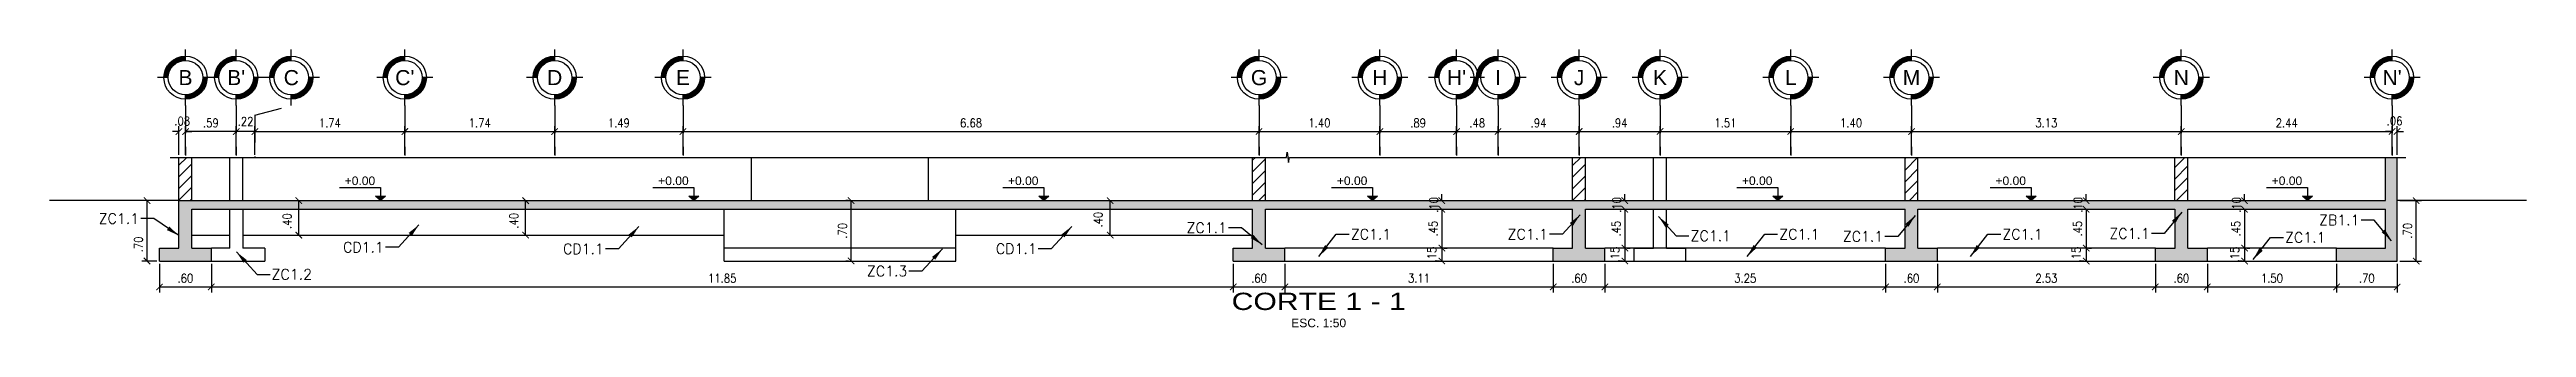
# Model space of a CAD drawing. Header units: millimetres. Extents: x -2.2 to 45.5, y -6.4 to 21.6.
# Drawn here: x -1.61 to 27.11, y -6.43 to -3.21 of the extents above; entities that cross this region are included whole.
import ezdxf
from ezdxf.enums import TextEntityAlignment as Align

# ---------------------------------------------------------------- set-up
doc = ezdxf.new("R2010")
doc.units = ezdxf.units.MM
doc.header["$LTSCALE"] = 0.05
doc.linetypes.add('DASHDOT2', pattern=[12.7, 6.35, -3.175, 0, -3.175])
for name, color, linetype in [('ACHURADO', 1, 'Continuous'), ('ACOTADO', 2, 'Continuous'), ('CANT_VIS', 3, 'Continuous'), ('CONT_CORTE', 4, 'Continuous'), ('EJES', 1, 'DASHDOT2'), ('TITULOS', 1, 'Continuous'), ('TXT_IND', 2, 'Continuous')]:
    doc.layers.add(name, color=color, linetype=linetype)
doc.styles.add('ACOTAMIENTOS', font='romans.shx', dxfattribs={"width": 0.85})
doc.styles.add('ARIAL', font='arial.ttf')
doc.styles.get("Standard").update_dxf_attribs({"font": 'romans.shx'})
doc.dimstyles.new('ACOTA_50', dxfattribs={"dimscale": 0.05, "dimtxt": 2, "dimasz": 1.5, "dimexe": 1.25, "dimexo": 0.625, "dimgap": 1, "dimtad": 1, "dimzin": 4, "dimdsep": 46, "dimtxsty": 'ACOTAMIENTOS', "dimblk1": 'ARCHTICK', "dimblk2": 'ARCHTICK', "dimsah": 1, "dimcen": 1.5, "dimclrd": 1, "dimclre": 1, "dimclrt": 256, "dimadec": 0, "dimazin": 0, "dimtfac": 1, "dimtofl": 0, "dimtmove": 2, "dimatfit": 3, "dimfxl": 0, "dimtolj": 1, "dimtzin": 0, "dimarcsym": 0})

msp = doc.modelspace()

# ---------------------------------------------------------------- texts
at = {"layer": 'TXT_IND', "color": 4, "char_height": 0.12}
for s, insert, attachment_point in [('ZC1.1', (-0.569, -5.17), 6), ('ZB1.1', (25.178, -5.188), 6), ('CD1.1', (2.269, -5.502), 6), ('ZC1.1', (12.045, -5.276), 6), ('ZC1.1', (13.482, -5.352), 4), ('ZC1.1', (15.768, -5.351), 6), ('ZC1.1', (17.422, -5.37), 4), ('ZC1.1', (18.45, -5.352), 4), ('ZC1.1', (19.655, -5.377), 6), ('ZC1.1', (21.037, -5.352), 4), ('ZC1.1', (22.746, -5.343), 6), ('ZC1.1', (24.315, -5.388), 4), ('CD1.1', (4.82, -5.521), 6), ('ZC1.3', (8.339, -5.779), 6), ('CD1.1', (9.839, -5.52), 6), ('ZC1.2', (0.968, -5.816), 4)]:
    msp.add_mtext(s, dxfattribs=dict(at, insert=insert, attachment_point=attachment_point))

# ---------------------------------------------------------------- blocks, each defined once
blk = doc.blocks.new('EJE')
at = {"layer": 'EJES', "linetype": 'Continuous'}
for points in [[(-0.25, 0), (-0.2, 0, -0.414214), (0, 0.2), (0, 0.25, 0.414214)], [(0.25, 0), (0.2, 0, -0.414214), (0, -0.2), (0, -0.25, 0.414214)]]:
    blk.add_hatch(color=256, dxfattribs=at).paths.add_polyline_path(points)
at = {"layer": 'EJES', "color": 1, "linetype": 'Continuous'}
for p, q in [((0, 0.2), (0, 0.325)), ((-0.2, 0), (-0.325, 0)), ((0.325, 0), (0.2, 0)), ((0, -0.325), (0, -0.2))]:
    blk.add_line(p, q, dxfattribs=at)
at = {"layer": 'EJES', "color": 3, "linetype": 'Continuous'}
for radius in [0.25, 0.2]:
    blk.add_circle((0, 0), radius, dxfattribs=at)
at = {"layer": 'EJES', "color": 4, "linetype": 'Continuous', "style": 'ARIAL'}
blk.add_attdef('EJE', text='', height=0.175, dxfattribs=at).set_placement((0, 0), align=Align.MIDDLE_CENTER)
blk = doc.blocks.new('_ARCHTICK')
at = {"color": 0, "linetype": 'ByBlock', "const_width": 0.15}
blk.add_lwpolyline([(-0.5, -0.5), (0.5, 0.5)], dxfattribs=at)
blk = doc.blocks.new('*D77')
at = {"layer": 'ACOTADO', "color": 1, "lineweight": -2}
for p, q in [((0.774, -4.431), (0.774, -4.1)), ((0.774, -4.162), (2.512, -4.162)), ((2.512, -4.431), (2.512, -4.1))]:
    blk.add_line(p, q, dxfattribs=at)
at = {"layer": 'DEFPOINTS', "color": 0}
for p in [(2.512, -4.162), (0.774, -4.462), (2.512, -4.462)]:
    blk.add_point(p, dxfattribs=at)
at = {"layer": 'ACOTADO', "color": 1, "lineweight": -2, "xscale": 0.07500000000000001, "yscale": 0.07500000000000001, "zscale": 0.07500000000000001, "rotation": 180}
blk.add_blockref('_ARCHTICK', (0.774, -4.162), dxfattribs=at)
at = {"layer": 'ACOTADO', "color": 1, "lineweight": -2, "xscale": 0.07500000000000001, "yscale": 0.07500000000000001, "zscale": 0.07500000000000001}
blk.add_blockref('_ARCHTICK', (2.512, -4.162), dxfattribs=at)
at = {"layer": 'ACOTADO', "insert": (1.643, -4.062), "char_height": 0.1, "attachment_point": 5, "style": 'ACOTAMIENTOS'}
blk.add_mtext('\\A1;1.74', dxfattribs=at)
blk = doc.blocks.new('*D78')
at = {"layer": 'ACOTADO', "color": 1, "lineweight": -2}
for p, q in [((2.512, -4.431), (2.512, -4.1)), ((2.512, -4.162), (4.25, -4.162)), ((4.25, -4.431), (4.25, -4.1))]:
    blk.add_line(p, q, dxfattribs=at)
at = {"layer": 'DEFPOINTS', "color": 0}
for p in [(4.25, -4.162), (2.512, -4.462), (4.25, -4.462)]:
    blk.add_point(p, dxfattribs=at)
at = {"layer": 'ACOTADO', "color": 1, "lineweight": -2, "xscale": 0.07500000000000001, "yscale": 0.07500000000000001, "zscale": 0.07500000000000001, "rotation": 180}
blk.add_blockref('_ARCHTICK', (2.512, -4.162), dxfattribs=at)
at = {"layer": 'ACOTADO', "color": 1, "lineweight": -2, "xscale": 0.07500000000000001, "yscale": 0.07500000000000001, "zscale": 0.07500000000000001}
blk.add_blockref('_ARCHTICK', (4.25, -4.162), dxfattribs=at)
at = {"layer": 'ACOTADO', "insert": (3.381, -4.062), "char_height": 0.1, "attachment_point": 5, "style": 'ACOTAMIENTOS'}
blk.add_mtext('\\A1;1.74', dxfattribs=at)
blk = doc.blocks.new('*D79')
at = {"layer": 'ACOTADO', "color": 1, "lineweight": -2}
for p, q in [((4.25, -4.431), (4.25, -4.1)), ((4.25, -4.162), (5.738, -4.162)), ((5.738, -4.431), (5.738, -4.1))]:
    blk.add_line(p, q, dxfattribs=at)
at = {"layer": 'DEFPOINTS', "color": 0}
for p in [(5.738, -4.162), (4.25, -4.462), (5.738, -4.462)]:
    blk.add_point(p, dxfattribs=at)
at = {"layer": 'ACOTADO', "color": 1, "lineweight": -2, "xscale": 0.07500000000000001, "yscale": 0.07500000000000001, "zscale": 0.07500000000000001, "rotation": 180}
blk.add_blockref('_ARCHTICK', (4.25, -4.162), dxfattribs=at)
at = {"layer": 'ACOTADO', "color": 1, "lineweight": -2, "xscale": 0.07500000000000001, "yscale": 0.07500000000000001, "zscale": 0.07500000000000001}
blk.add_blockref('_ARCHTICK', (5.738, -4.162), dxfattribs=at)
at = {"layer": 'ACOTADO', "insert": (4.994, -4.062), "char_height": 0.1, "attachment_point": 5, "style": 'ACOTAMIENTOS'}
blk.add_mtext('\\A1;1.49', dxfattribs=at)
blk = doc.blocks.new('*D80')
at = {"layer": 'ACOTADO', "color": 1, "lineweight": -2}
for p, q in [((5.738, -4.431), (5.738, -4.1)), ((5.738, -4.162), (12.418, -4.162)), ((12.418, -4.431), (12.418, -4.1))]:
    blk.add_line(p, q, dxfattribs=at)
at = {"layer": 'DEFPOINTS', "color": 0}
for p in [(12.418, -4.162), (5.738, -4.462), (12.418, -4.462)]:
    blk.add_point(p, dxfattribs=at)
at = {"layer": 'ACOTADO', "color": 1, "lineweight": -2, "xscale": 0.07500000000000001, "yscale": 0.07500000000000001, "zscale": 0.07500000000000001, "rotation": 180}
blk.add_blockref('_ARCHTICK', (5.738, -4.162), dxfattribs=at)
at = {"layer": 'ACOTADO', "color": 1, "lineweight": -2, "xscale": 0.07500000000000001, "yscale": 0.07500000000000001, "zscale": 0.07500000000000001}
blk.add_blockref('_ARCHTICK', (12.418, -4.162), dxfattribs=at)
at = {"layer": 'ACOTADO', "insert": (9.078, -4.062), "char_height": 0.1, "attachment_point": 5, "style": 'ACOTAMIENTOS'}
blk.add_mtext('\\A1;6.68', dxfattribs=at)
blk = doc.blocks.new('*D81')
at = {"layer": 'ACOTADO', "color": 1, "lineweight": -2}
for p, q in [((12.418, -4.431), (12.418, -4.1)), ((12.418, -4.162), (13.818, -4.162)), ((13.818, -4.431), (13.818, -4.1))]:
    blk.add_line(p, q, dxfattribs=at)
at = {"layer": 'DEFPOINTS', "color": 0}
for p in [(13.818, -4.162), (12.418, -4.462), (13.818, -4.462)]:
    blk.add_point(p, dxfattribs=at)
at = {"layer": 'ACOTADO', "color": 1, "lineweight": -2, "xscale": 0.07500000000000001, "yscale": 0.07500000000000001, "zscale": 0.07500000000000001, "rotation": 180}
blk.add_blockref('_ARCHTICK', (12.418, -4.162), dxfattribs=at)
at = {"layer": 'ACOTADO', "color": 1, "lineweight": -2, "xscale": 0.07500000000000001, "yscale": 0.07500000000000001, "zscale": 0.07500000000000001}
blk.add_blockref('_ARCHTICK', (13.818, -4.162), dxfattribs=at)
at = {"layer": 'ACOTADO', "insert": (13.118, -4.062), "char_height": 0.1, "attachment_point": 5, "style": 'ACOTAMIENTOS'}
blk.add_mtext('\\A1;1.40', dxfattribs=at)
blk = doc.blocks.new('*D82')
at = {"layer": 'ACOTADO', "color": 1, "lineweight": -2}
for p, q in [((13.818, -4.431), (13.818, -4.1)), ((13.818, -4.162), (14.707, -4.162)), ((14.707, -4.431), (14.707, -4.1))]:
    blk.add_line(p, q, dxfattribs=at)
at = {"layer": 'DEFPOINTS', "color": 0}
for p in [(14.707, -4.162), (13.818, -4.462), (14.707, -4.462)]:
    blk.add_point(p, dxfattribs=at)
at = {"layer": 'ACOTADO', "color": 1, "lineweight": -2, "xscale": 0.07500000000000001, "yscale": 0.07500000000000001, "zscale": 0.07500000000000001, "rotation": 180}
blk.add_blockref('_ARCHTICK', (13.818, -4.162), dxfattribs=at)
at = {"layer": 'ACOTADO', "color": 1, "lineweight": -2, "xscale": 0.07500000000000001, "yscale": 0.07500000000000001, "zscale": 0.07500000000000001}
blk.add_blockref('_ARCHTICK', (14.707, -4.162), dxfattribs=at)
at = {"layer": 'ACOTADO', "insert": (14.262, -4.062), "char_height": 0.1, "attachment_point": 5, "style": 'ACOTAMIENTOS'}
blk.add_mtext('\\A1;.89', dxfattribs=at)
blk = doc.blocks.new('*D83')
at = {"layer": 'ACOTADO', "color": 1, "lineweight": -2}
for p, q in [((14.707, -4.431), (14.707, -4.1)), ((14.707, -4.162), (15.189, -4.162)), ((15.189, -4.431), (15.189, -4.1))]:
    blk.add_line(p, q, dxfattribs=at)
at = {"layer": 'DEFPOINTS', "color": 0}
for p in [(15.189, -4.162), (14.707, -4.462), (15.189, -4.462)]:
    blk.add_point(p, dxfattribs=at)
at = {"layer": 'ACOTADO', "color": 1, "lineweight": -2, "xscale": 0.07500000000000001, "yscale": 0.07500000000000001, "zscale": 0.07500000000000001, "rotation": 180}
blk.add_blockref('_ARCHTICK', (14.707, -4.162), dxfattribs=at)
at = {"layer": 'ACOTADO', "color": 1, "lineweight": -2, "xscale": 0.07500000000000001, "yscale": 0.07500000000000001, "zscale": 0.07500000000000001}
blk.add_blockref('_ARCHTICK', (15.189, -4.162), dxfattribs=at)
at = {"layer": 'ACOTADO', "insert": (14.948, -4.062), "char_height": 0.1, "attachment_point": 5, "style": 'ACOTAMIENTOS'}
blk.add_mtext('\\A1;.48', dxfattribs=at)
blk = doc.blocks.new('*D84')
at = {"layer": 'ACOTADO', "color": 1, "lineweight": -2}
for p, q in [((17.068, -4.431), (17.068, -4.1)), ((17.068, -4.162), (18.583, -4.162)), ((18.583, -4.431), (18.583, -4.1))]:
    blk.add_line(p, q, dxfattribs=at)
at = {"layer": 'DEFPOINTS', "color": 0}
for p in [(18.583, -4.162), (17.068, -4.462), (18.583, -4.462)]:
    blk.add_point(p, dxfattribs=at)
at = {"layer": 'ACOTADO', "color": 1, "lineweight": -2, "xscale": 0.07500000000000001, "yscale": 0.07500000000000001, "zscale": 0.07500000000000001, "rotation": 180}
blk.add_blockref('_ARCHTICK', (17.068, -4.162), dxfattribs=at)
at = {"layer": 'ACOTADO', "color": 1, "lineweight": -2, "xscale": 0.07500000000000001, "yscale": 0.07500000000000001, "zscale": 0.07500000000000001}
blk.add_blockref('_ARCHTICK', (18.583, -4.162), dxfattribs=at)
at = {"layer": 'ACOTADO', "insert": (17.826, -4.062), "char_height": 0.1, "attachment_point": 5, "style": 'ACOTAMIENTOS'}
blk.add_mtext('\\A1;1.51', dxfattribs=at)
blk = doc.blocks.new('*D85')
at = {"layer": 'ACOTADO', "color": 1, "lineweight": -2}
for p, q in [((18.583, -4.431), (18.583, -4.1)), ((18.583, -4.162), (19.983, -4.162)), ((19.983, -4.431), (19.983, -4.1))]:
    blk.add_line(p, q, dxfattribs=at)
at = {"layer": 'DEFPOINTS', "color": 0}
for p in [(19.983, -4.162), (18.583, -4.462), (19.983, -4.462)]:
    blk.add_point(p, dxfattribs=at)
at = {"layer": 'ACOTADO', "color": 1, "lineweight": -2, "xscale": 0.07500000000000001, "yscale": 0.07500000000000001, "zscale": 0.07500000000000001, "rotation": 180}
blk.add_blockref('_ARCHTICK', (18.583, -4.162), dxfattribs=at)
at = {"layer": 'ACOTADO', "color": 1, "lineweight": -2, "xscale": 0.07500000000000001, "yscale": 0.07500000000000001, "zscale": 0.07500000000000001}
blk.add_blockref('_ARCHTICK', (19.983, -4.162), dxfattribs=at)
at = {"layer": 'ACOTADO', "insert": (19.283, -4.062), "char_height": 0.1, "attachment_point": 5, "style": 'ACOTAMIENTOS'}
blk.add_mtext('\\A1;1.40', dxfattribs=at)
blk = doc.blocks.new('Nivel-elev')
at = {"layer": 'TXT_IND'}
blk.add_hatch(color=1, dxfattribs=at).paths.add_polyline_path([(-0.058, 0.051), (0.058, 0.051), (0, 0)])
for p, q in [((0, 0), (-0.058, 0.051)), ((-0.058, 0.051), (0.058, 0.051)), ((0.058, 0.051), (0, 0))]:
    blk.add_line(p, q, dxfattribs=at)
blk.add_lwpolyline([(-0.476, 0.151), (0, 0.151), (0, 0.051)], dxfattribs=at)
blk.add_attdef('+2.85', (-0.476, 0.171), '', height=0.0975, dxfattribs=at)
blk = doc.blocks.new('*D86')
at = {"layer": 'ACOTADO', "color": 1, "lineweight": -2}
for p, q in [((-0.139, -4.962), (-0.539, -4.962)), ((-0.477, -5.662), (-0.477, -4.962)), ((-0.364, -5.662), (-0.539, -5.662))]:
    blk.add_line(p, q, dxfattribs=at)
at = {"layer": 'DEFPOINTS', "color": 0}
for p in [(-0.477, -4.962), (-0.108, -4.962), (-0.333, -5.662)]:
    blk.add_point(p, dxfattribs=at)
at = {"layer": 'ACOTADO', "color": 1, "lineweight": -2, "xscale": 0.07500000000000001, "yscale": 0.07500000000000001, "zscale": 0.07500000000000001}
for p, rotation in [((-0.477, -4.962), 90), ((-0.477, -5.662), 270)]:
    blk.add_blockref('_ARCHTICK', p, dxfattribs=dict(at, rotation=rotation))
at = {"layer": 'ACOTADO', "insert": (-0.577, -5.469), "char_height": 0.1, "attachment_point": 5, "rotation": 90, "style": 'ACOTAMIENTOS'}
blk.add_mtext('\\A1;.70', dxfattribs=at)
blk = doc.blocks.new('*D87')
at = {"layer": 'ACOTADO', "color": 1, "lineweight": -2}
for p, q in [((25.645, -4.962), (25.899, -4.962)), ((25.836, -5.662), (25.836, -4.962)), ((25.645, -5.662), (25.899, -5.662))]:
    blk.add_line(p, q, dxfattribs=at)
at = {"layer": 'DEFPOINTS', "color": 0}
for p in [(25.614, -4.962), (25.836, -4.962), (25.614, -5.662)]:
    blk.add_point(p, dxfattribs=at)
at = {"layer": 'ACOTADO', "color": 1, "lineweight": -2, "xscale": 0.07500000000000001, "yscale": 0.07500000000000001, "zscale": 0.07500000000000001}
for p, rotation in [((25.836, -4.962), 90), ((25.836, -5.662), 270)]:
    blk.add_blockref('_ARCHTICK', p, dxfattribs=dict(at, rotation=rotation))
at = {"layer": 'ACOTADO', "insert": (25.736, -5.312), "char_height": 0.1, "attachment_point": 5, "rotation": 90, "style": 'ACOTAMIENTOS'}
blk.add_mtext('\\A1;.70', dxfattribs=at)
blk = doc.blocks.new('*D88')
at = {"layer": 'ACOTADO', "color": 1, "lineweight": -2}
for p, q in [((-0.333, -5.694), (-0.333, -6.025)), ((0.269, -5.694), (0.269, -6.025)), ((-0.333, -5.962), (0.269, -5.962))]:
    blk.add_line(p, q, dxfattribs=at)
at = {"layer": 'DEFPOINTS', "color": 0}
for p in [(-0.333, -5.662), (0.269, -5.662), (0.269, -5.962)]:
    blk.add_point(p, dxfattribs=at)
at = {"layer": 'ACOTADO', "color": 1, "lineweight": -2, "xscale": 0.07500000000000001, "yscale": 0.07500000000000001, "zscale": 0.07500000000000001, "rotation": 180}
blk.add_blockref('_ARCHTICK', (-0.333, -5.962), dxfattribs=at)
at = {"layer": 'ACOTADO', "color": 1, "lineweight": -2, "xscale": 0.07500000000000001, "yscale": 0.07500000000000001, "zscale": 0.07500000000000001}
blk.add_blockref('_ARCHTICK', (0.269, -5.962), dxfattribs=at)
at = {"layer": 'ACOTADO', "insert": (-0.032, -5.862), "char_height": 0.1, "attachment_point": 5, "style": 'ACOTAMIENTOS'}
blk.add_mtext('\\A1;.60', dxfattribs=at)
blk = doc.blocks.new('*D89')
at = {"layer": 'ACOTADO', "color": 1, "lineweight": -2}
for p, q in [((0.269, -5.694), (0.269, -6.025)), ((12.118, -5.694), (12.118, -6.025)), ((0.269, -5.962), (12.118, -5.962))]:
    blk.add_line(p, q, dxfattribs=at)
at = {"layer": 'DEFPOINTS', "color": 0}
for p in [(0.269, -5.662), (12.118, -5.662), (12.118, -5.962)]:
    blk.add_point(p, dxfattribs=at)
at = {"layer": 'ACOTADO', "color": 1, "lineweight": -2, "xscale": 0.07500000000000001, "yscale": 0.07500000000000001, "zscale": 0.07500000000000001, "rotation": 180}
blk.add_blockref('_ARCHTICK', (0.269, -5.962), dxfattribs=at)
at = {"layer": 'ACOTADO', "color": 1, "lineweight": -2, "xscale": 0.07500000000000001, "yscale": 0.07500000000000001, "zscale": 0.07500000000000001}
blk.add_blockref('_ARCHTICK', (12.118, -5.962), dxfattribs=at)
at = {"layer": 'ACOTADO', "insert": (6.193, -5.862), "char_height": 0.1, "attachment_point": 5, "style": 'ACOTAMIENTOS'}
blk.add_mtext('\\A1;11.85', dxfattribs=at)
blk = doc.blocks.new('*D90')
at = {"layer": 'ACOTADO', "color": 1, "lineweight": -2}
for p, q in [((12.118, -5.694), (12.118, -6.025)), ((12.718, -5.694), (12.718, -6.025)), ((12.118, -5.962), (12.718, -5.962))]:
    blk.add_line(p, q, dxfattribs=at)
at = {"layer": 'DEFPOINTS', "color": 0}
for p in [(12.118, -5.662), (12.718, -5.662), (12.718, -5.962)]:
    blk.add_point(p, dxfattribs=at)
at = {"layer": 'ACOTADO', "color": 1, "lineweight": -2, "xscale": 0.07500000000000001, "yscale": 0.07500000000000001, "zscale": 0.07500000000000001, "rotation": 180}
blk.add_blockref('_ARCHTICK', (12.118, -5.962), dxfattribs=at)
at = {"layer": 'ACOTADO', "color": 1, "lineweight": -2, "xscale": 0.07500000000000001, "yscale": 0.07500000000000001, "zscale": 0.07500000000000001}
blk.add_blockref('_ARCHTICK', (12.718, -5.962), dxfattribs=at)
at = {"layer": 'ACOTADO', "insert": (12.418, -5.862), "char_height": 0.1, "attachment_point": 5, "style": 'ACOTAMIENTOS'}
blk.add_mtext('\\A1;.60', dxfattribs=at)
blk = doc.blocks.new('*D91')
at = {"layer": 'ACOTADO', "color": 1, "lineweight": -2}
for p, q in [((12.718, -5.694), (12.718, -6.025)), ((15.829, -5.694), (15.829, -6.025)), ((12.718, -5.962), (15.829, -5.962))]:
    blk.add_line(p, q, dxfattribs=at)
at = {"layer": 'DEFPOINTS', "color": 0}
for p in [(12.718, -5.662), (15.829, -5.662), (15.829, -5.962)]:
    blk.add_point(p, dxfattribs=at)
at = {"layer": 'ACOTADO', "color": 1, "lineweight": -2, "xscale": 0.07500000000000001, "yscale": 0.07500000000000001, "zscale": 0.07500000000000001, "rotation": 180}
blk.add_blockref('_ARCHTICK', (12.718, -5.962), dxfattribs=at)
at = {"layer": 'ACOTADO', "color": 1, "lineweight": -2, "xscale": 0.07500000000000001, "yscale": 0.07500000000000001, "zscale": 0.07500000000000001}
blk.add_blockref('_ARCHTICK', (15.829, -5.962), dxfattribs=at)
at = {"layer": 'ACOTADO', "insert": (14.273, -5.862), "char_height": 0.1, "attachment_point": 5, "style": 'ACOTAMIENTOS'}
blk.add_mtext('\\A1;3.11', dxfattribs=at)
blk = doc.blocks.new('*D92')
at = {"layer": 'ACOTADO', "color": 1, "lineweight": -2}
for p, q in [((15.829, -5.694), (15.829, -6.025)), ((16.429, -5.694), (16.429, -6.025)), ((15.829, -5.962), (16.429, -5.962))]:
    blk.add_line(p, q, dxfattribs=at)
at = {"layer": 'DEFPOINTS', "color": 0}
for p in [(15.829, -5.662), (16.429, -5.662), (16.429, -5.962)]:
    blk.add_point(p, dxfattribs=at)
at = {"layer": 'ACOTADO', "color": 1, "lineweight": -2, "xscale": 0.07500000000000001, "yscale": 0.07500000000000001, "zscale": 0.07500000000000001, "rotation": 180}
blk.add_blockref('_ARCHTICK', (15.829, -5.962), dxfattribs=at)
at = {"layer": 'ACOTADO', "color": 1, "lineweight": -2, "xscale": 0.07500000000000001, "yscale": 0.07500000000000001, "zscale": 0.07500000000000001}
blk.add_blockref('_ARCHTICK', (16.429, -5.962), dxfattribs=at)
at = {"layer": 'ACOTADO', "insert": (16.129, -5.862), "char_height": 0.1, "attachment_point": 5, "style": 'ACOTAMIENTOS'}
blk.add_mtext('\\A1;.60', dxfattribs=at)
blk = doc.blocks.new('*D93')
at = {"layer": 'ACOTADO', "color": 1, "lineweight": -2}
for p, q in [((16.429, -5.694), (16.429, -6.025)), ((19.683, -5.694), (19.683, -6.025)), ((16.429, -5.962), (19.683, -5.962))]:
    blk.add_line(p, q, dxfattribs=at)
at = {"layer": 'DEFPOINTS', "color": 0}
for p in [(16.429, -5.662), (19.683, -5.662), (19.683, -5.962)]:
    blk.add_point(p, dxfattribs=at)
at = {"layer": 'ACOTADO', "color": 1, "lineweight": -2, "xscale": 0.07500000000000001, "yscale": 0.07500000000000001, "zscale": 0.07500000000000001, "rotation": 180}
blk.add_blockref('_ARCHTICK', (16.429, -5.962), dxfattribs=at)
at = {"layer": 'ACOTADO', "color": 1, "lineweight": -2, "xscale": 0.07500000000000001, "yscale": 0.07500000000000001, "zscale": 0.07500000000000001}
blk.add_blockref('_ARCHTICK', (19.683, -5.962), dxfattribs=at)
at = {"layer": 'ACOTADO', "insert": (18.056, -5.862), "char_height": 0.1, "attachment_point": 5, "style": 'ACOTAMIENTOS'}
blk.add_mtext('\\A1;3.25', dxfattribs=at)
blk = doc.blocks.new('*D94')
at = {"layer": 'ACOTADO', "color": 1, "lineweight": -2}
for p, q in [((19.683, -5.694), (19.683, -6.025)), ((20.283, -5.694), (20.283, -6.025)), ((19.683, -5.962), (20.283, -5.962))]:
    blk.add_line(p, q, dxfattribs=at)
at = {"layer": 'DEFPOINTS', "color": 0}
for p in [(19.683, -5.662), (20.283, -5.662), (20.283, -5.962)]:
    blk.add_point(p, dxfattribs=at)
at = {"layer": 'ACOTADO', "color": 1, "lineweight": -2, "xscale": 0.07500000000000001, "yscale": 0.07500000000000001, "zscale": 0.07500000000000001, "rotation": 180}
blk.add_blockref('_ARCHTICK', (19.683, -5.962), dxfattribs=at)
at = {"layer": 'ACOTADO', "color": 1, "lineweight": -2, "xscale": 0.07500000000000001, "yscale": 0.07500000000000001, "zscale": 0.07500000000000001}
blk.add_blockref('_ARCHTICK', (20.283, -5.962), dxfattribs=at)
at = {"layer": 'ACOTADO', "insert": (19.983, -5.862), "char_height": 0.1, "attachment_point": 5, "style": 'ACOTAMIENTOS'}
blk.add_mtext('\\A1;.60', dxfattribs=at)
blk = doc.blocks.new('*D95')
at = {"layer": 'ACOTADO', "color": 1, "lineweight": -2}
for p, q in [((24.912, -5.694), (24.912, -6.025)), ((25.614, -5.694), (25.614, -6.025)), ((24.912, -5.962), (25.614, -5.962))]:
    blk.add_line(p, q, dxfattribs=at)
at = {"layer": 'DEFPOINTS', "color": 0}
for p in [(24.912, -5.662), (25.614, -5.662), (25.614, -5.962)]:
    blk.add_point(p, dxfattribs=at)
at = {"layer": 'ACOTADO', "color": 1, "lineweight": -2, "xscale": 0.07500000000000001, "yscale": 0.07500000000000001, "zscale": 0.07500000000000001, "rotation": 180}
blk.add_blockref('_ARCHTICK', (24.912, -5.962), dxfattribs=at)
at = {"layer": 'ACOTADO', "color": 1, "lineweight": -2, "xscale": 0.07500000000000001, "yscale": 0.07500000000000001, "zscale": 0.07500000000000001}
blk.add_blockref('_ARCHTICK', (25.614, -5.962), dxfattribs=at)
at = {"layer": 'ACOTADO', "insert": (25.263, -5.862), "char_height": 0.1, "attachment_point": 5, "style": 'ACOTAMIENTOS'}
blk.add_mtext('\\A1;.70', dxfattribs=at)
blk = doc.blocks.new('Titulos')
at = {"layer": 'TITULOS', "color": 1, "style": 'ARIAL', "width": 1.25}
blk.add_attdef('TITULO_1', text='', height=0.2, dxfattribs=at).set_placement((0, 0.25), align=Align.MIDDLE_CENTER)
at = {"layer": 'TITULOS', "style": 'ARIAL', "width": 1.25}
blk.add_attdef('TITULO_2', text='', height=0.2, dxfattribs=at).set_placement((0, 0), align=Align.MIDDLE_CENTER)
at = {"layer": 'TITULOS', "color": 2, "width": 1.25}
for tag, p in [('ESCALA_1', (0, -0.25)), ('ESCALA_2', (0, -0.408))]:
    blk.add_attdef(tag, text='', height=0.1, dxfattribs=at).set_placement(p, align=Align.MIDDLE_CENTER)
blk = doc.blocks.new('*D145')
at = {"layer": 'ACOTADO', "color": 1, "lineweight": -2}
for p, q in [((20.283, -5.694), (20.283, -6.025)), ((22.811, -5.694), (22.811, -6.025)), ((20.283, -5.962), (22.811, -5.962))]:
    blk.add_line(p, q, dxfattribs=at)
at = {"layer": 'DEFPOINTS', "color": 0}
for p in [(20.283, -5.662), (22.811, -5.662), (22.811, -5.962)]:
    blk.add_point(p, dxfattribs=at)
at = {"layer": 'ACOTADO', "color": 1, "lineweight": -2, "xscale": 0.07500000000000001, "yscale": 0.07500000000000001, "zscale": 0.07500000000000001, "rotation": 180}
blk.add_blockref('_ARCHTICK', (20.283, -5.962), dxfattribs=at)
at = {"layer": 'ACOTADO', "color": 1, "lineweight": -2, "xscale": 0.07500000000000001, "yscale": 0.07500000000000001, "zscale": 0.07500000000000001}
blk.add_blockref('_ARCHTICK', (22.811, -5.962), dxfattribs=at)
at = {"layer": 'ACOTADO', "insert": (21.547, -5.862), "char_height": 0.1, "attachment_point": 5, "style": 'ACOTAMIENTOS'}
blk.add_mtext('\\A1;2.53', dxfattribs=at)
blk = doc.blocks.new('*D146')
at = {"layer": 'ACOTADO', "color": 1, "lineweight": -2}
for p, q in [((22.811, -5.694), (22.811, -6.025)), ((23.414, -5.694), (23.414, -6.025)), ((22.811, -5.962), (23.414, -5.962))]:
    blk.add_line(p, q, dxfattribs=at)
at = {"layer": 'DEFPOINTS', "color": 0}
for p in [(22.811, -5.662), (23.414, -5.662), (23.414, -5.962)]:
    blk.add_point(p, dxfattribs=at)
at = {"layer": 'ACOTADO', "color": 1, "lineweight": -2, "xscale": 0.07500000000000001, "yscale": 0.07500000000000001, "zscale": 0.07500000000000001, "rotation": 180}
blk.add_blockref('_ARCHTICK', (22.811, -5.962), dxfattribs=at)
at = {"layer": 'ACOTADO', "color": 1, "lineweight": -2, "xscale": 0.07500000000000001, "yscale": 0.07500000000000001, "zscale": 0.07500000000000001}
blk.add_blockref('_ARCHTICK', (23.414, -5.962), dxfattribs=at)
at = {"layer": 'ACOTADO', "insert": (23.113, -5.862), "char_height": 0.1, "attachment_point": 5, "style": 'ACOTAMIENTOS'}
blk.add_mtext('\\A1;.60', dxfattribs=at)
blk = doc.blocks.new('*D147')
at = {"layer": 'ACOTADO', "color": 1, "lineweight": -2}
for p, q in [((23.414, -5.694), (23.414, -6.025)), ((24.912, -5.694), (24.912, -6.025)), ((23.414, -5.962), (24.912, -5.962))]:
    blk.add_line(p, q, dxfattribs=at)
at = {"layer": 'DEFPOINTS', "color": 0}
for p in [(23.414, -5.662), (24.912, -5.662), (24.912, -5.962)]:
    blk.add_point(p, dxfattribs=at)
at = {"layer": 'ACOTADO', "color": 1, "lineweight": -2, "xscale": 0.07500000000000001, "yscale": 0.07500000000000001, "zscale": 0.07500000000000001, "rotation": 180}
blk.add_blockref('_ARCHTICK', (23.414, -5.962), dxfattribs=at)
at = {"layer": 'ACOTADO', "color": 1, "lineweight": -2, "xscale": 0.07500000000000001, "yscale": 0.07500000000000001, "zscale": 0.07500000000000001}
blk.add_blockref('_ARCHTICK', (24.912, -5.962), dxfattribs=at)
at = {"layer": 'ACOTADO', "insert": (24.163, -5.862), "char_height": 0.1, "attachment_point": 5, "style": 'ACOTAMIENTOS'}
blk.add_mtext('\\A1;1.50', dxfattribs=at)
blk = doc.blocks.new('*D150')
at = {"layer": 'ACOTADO', "color": 1, "lineweight": -2}
for p, q in [((14.537, -4.962), (14.537, -4.887)), ((14.537, -5.062), (14.537, -5.137)), ((14.568, -4.962), (14.599, -4.962)), ((14.568, -5.062), (14.599, -5.062))]:
    blk.add_line(p, q, dxfattribs=at)
at = {"layer": 'DEFPOINTS', "color": 0}
for p in [(14.537, -4.962), (14.537, -4.962), (14.537, -5.062)]:
    blk.add_point(p, dxfattribs=at)
at = {"layer": 'ACOTADO', "color": 1, "lineweight": -2, "xscale": 0.07500000000000001, "yscale": 0.07500000000000001, "zscale": 0.07500000000000001}
for p, rotation in [((14.537, -4.962), 270), ((14.537, -5.062), 90)]:
    blk.add_blockref('_ARCHTICK', p, dxfattribs=dict(at, rotation=rotation))
at = {"layer": 'ACOTADO', "insert": (14.443, -5.012), "char_height": 0.1, "attachment_point": 5, "rotation": 90, "style": 'ACOTAMIENTOS'}
blk.add_mtext('\\A1;.10', dxfattribs=at)
blk = doc.blocks.new('*D148')
at = {"layer": 'ACOTADO', "color": 1, "lineweight": -2}
for p, q in [((14.537, -5.062), (14.537, -5.512)), ((14.568, -5.062), (14.599, -5.062)), ((14.564, -5.512), (14.599, -5.512))]:
    blk.add_line(p, q, dxfattribs=at)
at = {"layer": 'DEFPOINTS', "color": 0}
for p in [(14.537, -5.062), (14.533, -5.512), (14.537, -5.512)]:
    blk.add_point(p, dxfattribs=at)
at = {"layer": 'ACOTADO', "color": 1, "lineweight": -2, "xscale": 0.07500000000000001, "yscale": 0.07500000000000001, "zscale": 0.07500000000000001}
for p, rotation in [((14.537, -5.062), 90), ((14.537, -5.512), 270)]:
    blk.add_blockref('_ARCHTICK', p, dxfattribs=dict(at, rotation=rotation))
at = {"layer": 'ACOTADO', "insert": (14.437, -5.287), "char_height": 0.1, "attachment_point": 5, "rotation": 90, "style": 'ACOTAMIENTOS'}
blk.add_mtext('\\A1;.45', dxfattribs=at)
blk = doc.blocks.new('*D149')
at = {"layer": 'ACOTADO', "color": 1, "lineweight": -2}
for p, q in [((14.511, -5.662), (14.474, -5.662)), ((14.537, -5.512), (14.537, -5.662)), ((14.564, -5.512), (14.599, -5.512))]:
    blk.add_line(p, q, dxfattribs=at)
at = {"layer": 'DEFPOINTS', "color": 0}
for p in [(14.533, -5.512), (14.537, -5.662), (14.543, -5.662)]:
    blk.add_point(p, dxfattribs=at)
at = {"layer": 'ACOTADO', "color": 1, "lineweight": -2, "xscale": 0.07500000000000001, "yscale": 0.07500000000000001, "zscale": 0.07500000000000001}
for p, rotation in [((14.537, -5.512), 90), ((14.537, -5.662), 270)]:
    blk.add_blockref('_ARCHTICK', p, dxfattribs=dict(at, rotation=rotation))
at = {"layer": 'ACOTADO', "insert": (14.422, -5.587), "char_height": 0.1, "attachment_point": 5, "rotation": 90, "style": 'ACOTAMIENTOS'}
blk.add_mtext('\\A1;.15', dxfattribs=at)
blk = doc.blocks.new('*D151')
at = {"layer": 'ACOTADO', "color": 1, "lineweight": -2}
for p, q in [((16.659, -4.962), (16.659, -4.887)), ((16.659, -5.062), (16.659, -5.137)), ((16.691, -4.962), (16.722, -4.962)), ((16.691, -5.062), (16.722, -5.062))]:
    blk.add_line(p, q, dxfattribs=at)
at = {"layer": 'DEFPOINTS', "color": 0}
for p in [(16.659, -4.962), (16.659, -4.962), (16.659, -5.062)]:
    blk.add_point(p, dxfattribs=at)
at = {"layer": 'ACOTADO', "color": 1, "lineweight": -2, "xscale": 0.07500000000000001, "yscale": 0.07500000000000001, "zscale": 0.07500000000000001}
for p, rotation in [((16.659, -4.962), 270), ((16.659, -5.062), 90)]:
    blk.add_blockref('_ARCHTICK', p, dxfattribs=dict(at, rotation=rotation))
at = {"layer": 'ACOTADO', "insert": (16.565, -5.012), "char_height": 0.1, "attachment_point": 5, "rotation": 90, "style": 'ACOTAMIENTOS'}
blk.add_mtext('\\A1;.10', dxfattribs=at)
blk = doc.blocks.new('*D152')
at = {"layer": 'ACOTADO', "color": 1, "lineweight": -2}
for p, q in [((16.659, -5.062), (16.659, -5.512)), ((16.691, -5.062), (16.722, -5.062)), ((16.686, -5.512), (16.722, -5.512))]:
    blk.add_line(p, q, dxfattribs=at)
at = {"layer": 'DEFPOINTS', "color": 0}
for p in [(16.659, -5.062), (16.655, -5.512), (16.659, -5.512)]:
    blk.add_point(p, dxfattribs=at)
at = {"layer": 'ACOTADO', "color": 1, "lineweight": -2, "xscale": 0.07500000000000001, "yscale": 0.07500000000000001, "zscale": 0.07500000000000001}
for p, rotation in [((16.659, -5.062), 90), ((16.659, -5.512), 270)]:
    blk.add_blockref('_ARCHTICK', p, dxfattribs=dict(at, rotation=rotation))
at = {"layer": 'ACOTADO', "insert": (16.559, -5.287), "char_height": 0.1, "attachment_point": 5, "rotation": 90, "style": 'ACOTAMIENTOS'}
blk.add_mtext('\\A1;.45', dxfattribs=at)
blk = doc.blocks.new('*D153')
at = {"layer": 'ACOTADO', "color": 1, "lineweight": -2}
for p, q in [((16.634, -5.662), (16.597, -5.662)), ((16.659, -5.512), (16.659, -5.662)), ((16.686, -5.512), (16.722, -5.512))]:
    blk.add_line(p, q, dxfattribs=at)
at = {"layer": 'DEFPOINTS', "color": 0}
for p in [(16.655, -5.512), (16.659, -5.662), (16.665, -5.662)]:
    blk.add_point(p, dxfattribs=at)
at = {"layer": 'ACOTADO', "color": 1, "lineweight": -2, "xscale": 0.07500000000000001, "yscale": 0.07500000000000001, "zscale": 0.07500000000000001}
for p, rotation in [((16.659, -5.512), 90), ((16.659, -5.662), 270)]:
    blk.add_blockref('_ARCHTICK', p, dxfattribs=dict(at, rotation=rotation))
at = {"layer": 'ACOTADO', "insert": (16.545, -5.587), "char_height": 0.1, "attachment_point": 5, "rotation": 90, "style": 'ACOTAMIENTOS'}
blk.add_mtext('\\A1;.15', dxfattribs=at)
blk = doc.blocks.new('*D154')
at = {"layer": 'ACOTADO', "color": 1, "lineweight": -2}
for p, q in [((22.009, -4.962), (22.009, -4.887)), ((22.009, -5.062), (22.009, -5.137)), ((22.04, -4.962), (22.071, -4.962)), ((22.04, -5.062), (22.071, -5.062))]:
    blk.add_line(p, q, dxfattribs=at)
at = {"layer": 'DEFPOINTS', "color": 0}
for p in [(22.009, -4.962), (22.009, -4.962), (22.009, -5.062)]:
    blk.add_point(p, dxfattribs=at)
at = {"layer": 'ACOTADO', "color": 1, "lineweight": -2, "xscale": 0.07500000000000001, "yscale": 0.07500000000000001, "zscale": 0.07500000000000001}
for p, rotation in [((22.009, -4.962), 270), ((22.009, -5.062), 90)]:
    blk.add_blockref('_ARCHTICK', p, dxfattribs=dict(at, rotation=rotation))
at = {"layer": 'ACOTADO', "insert": (21.914, -5.012), "char_height": 0.1, "attachment_point": 5, "rotation": 90, "style": 'ACOTAMIENTOS'}
blk.add_mtext('\\A1;.10', dxfattribs=at)
blk = doc.blocks.new('*D155')
at = {"layer": 'ACOTADO', "color": 1, "lineweight": -2}
for p, q in [((22.009, -5.062), (22.009, -5.512)), ((22.04, -5.062), (22.071, -5.062)), ((22.036, -5.512), (22.071, -5.512))]:
    blk.add_line(p, q, dxfattribs=at)
at = {"layer": 'DEFPOINTS', "color": 0}
for p in [(22.009, -5.062), (22.004, -5.512), (22.009, -5.512)]:
    blk.add_point(p, dxfattribs=at)
at = {"layer": 'ACOTADO', "color": 1, "lineweight": -2, "xscale": 0.07500000000000001, "yscale": 0.07500000000000001, "zscale": 0.07500000000000001}
for p, rotation in [((22.009, -5.062), 90), ((22.009, -5.512), 270)]:
    blk.add_blockref('_ARCHTICK', p, dxfattribs=dict(at, rotation=rotation))
at = {"layer": 'ACOTADO', "insert": (21.909, -5.287), "char_height": 0.1, "attachment_point": 5, "rotation": 90, "style": 'ACOTAMIENTOS'}
blk.add_mtext('\\A1;.45', dxfattribs=at)
blk = doc.blocks.new('*D156')
at = {"layer": 'ACOTADO', "color": 1, "lineweight": -2}
for p, q in [((21.983, -5.662), (21.946, -5.662)), ((22.009, -5.512), (22.009, -5.662)), ((22.036, -5.512), (22.071, -5.512))]:
    blk.add_line(p, q, dxfattribs=at)
at = {"layer": 'DEFPOINTS', "color": 0}
for p in [(22.004, -5.512), (22.009, -5.662), (22.014, -5.662)]:
    blk.add_point(p, dxfattribs=at)
at = {"layer": 'ACOTADO', "color": 1, "lineweight": -2, "xscale": 0.07500000000000001, "yscale": 0.07500000000000001, "zscale": 0.07500000000000001}
for p, rotation in [((22.009, -5.512), 90), ((22.009, -5.662), 270)]:
    blk.add_blockref('_ARCHTICK', p, dxfattribs=dict(at, rotation=rotation))
at = {"layer": 'ACOTADO', "insert": (21.894, -5.587), "char_height": 0.1, "attachment_point": 5, "rotation": 90, "style": 'ACOTAMIENTOS'}
blk.add_mtext('\\A1;.15', dxfattribs=at)
blk = doc.blocks.new('*D157')
at = {"layer": 'ACOTADO', "color": 1, "lineweight": -2}
for p, q in [((23.845, -4.962), (23.845, -4.887)), ((23.845, -5.062), (23.845, -5.137)), ((23.877, -4.962), (23.908, -4.962)), ((23.877, -5.062), (23.908, -5.062))]:
    blk.add_line(p, q, dxfattribs=at)
at = {"layer": 'DEFPOINTS', "color": 0}
for p in [(23.845, -4.962), (23.845, -4.962), (23.845, -5.062)]:
    blk.add_point(p, dxfattribs=at)
at = {"layer": 'ACOTADO', "color": 1, "lineweight": -2, "xscale": 0.07500000000000001, "yscale": 0.07500000000000001, "zscale": 0.07500000000000001}
for p, rotation in [((23.845, -4.962), 270), ((23.845, -5.062), 90)]:
    blk.add_blockref('_ARCHTICK', p, dxfattribs=dict(at, rotation=rotation))
at = {"layer": 'ACOTADO', "insert": (23.751, -5.012), "char_height": 0.1, "attachment_point": 5, "rotation": 90, "style": 'ACOTAMIENTOS'}
blk.add_mtext('\\A1;.10', dxfattribs=at)
blk = doc.blocks.new('*D158')
at = {"layer": 'ACOTADO', "color": 1, "lineweight": -2}
for p, q in [((23.845, -5.062), (23.845, -5.512)), ((23.877, -5.062), (23.908, -5.062)), ((23.872, -5.512), (23.908, -5.512))]:
    blk.add_line(p, q, dxfattribs=at)
at = {"layer": 'DEFPOINTS', "color": 0}
for p in [(23.845, -5.062), (23.841, -5.512), (23.845, -5.512)]:
    blk.add_point(p, dxfattribs=at)
at = {"layer": 'ACOTADO', "color": 1, "lineweight": -2, "xscale": 0.07500000000000001, "yscale": 0.07500000000000001, "zscale": 0.07500000000000001}
for p, rotation in [((23.845, -5.062), 90), ((23.845, -5.512), 270)]:
    blk.add_blockref('_ARCHTICK', p, dxfattribs=dict(at, rotation=rotation))
at = {"layer": 'ACOTADO', "insert": (23.745, -5.287), "char_height": 0.1, "attachment_point": 5, "rotation": 90, "style": 'ACOTAMIENTOS'}
blk.add_mtext('\\A1;.45', dxfattribs=at)
blk = doc.blocks.new('*D159')
at = {"layer": 'ACOTADO', "color": 1, "lineweight": -2}
for p, q in [((23.82, -5.662), (23.783, -5.662)), ((23.845, -5.512), (23.845, -5.662)), ((23.872, -5.512), (23.908, -5.512))]:
    blk.add_line(p, q, dxfattribs=at)
at = {"layer": 'DEFPOINTS', "color": 0}
for p in [(23.841, -5.512), (23.845, -5.662), (23.851, -5.662)]:
    blk.add_point(p, dxfattribs=at)
at = {"layer": 'ACOTADO', "color": 1, "lineweight": -2, "xscale": 0.07500000000000001, "yscale": 0.07500000000000001, "zscale": 0.07500000000000001}
for p, rotation in [((23.845, -5.512), 90), ((23.845, -5.662), 270)]:
    blk.add_blockref('_ARCHTICK', p, dxfattribs=dict(at, rotation=rotation))
at = {"layer": 'ACOTADO', "insert": (23.731, -5.587), "char_height": 0.1, "attachment_point": 5, "rotation": 90, "style": 'ACOTAMIENTOS'}
blk.add_mtext('\\A1;.15', dxfattribs=at)
blk = doc.blocks.new('*D160')
at = {"layer": 'ACOTADO', "color": 1, "lineweight": -2}
for p, q in [((10.692, -5.362), (10.692, -4.962)), ((10.724, -4.962), (10.755, -4.962)), ((10.677, -5.362), (10.755, -5.362))]:
    blk.add_line(p, q, dxfattribs=at)
at = {"layer": 'DEFPOINTS', "color": 0}
for p in [(10.692, -4.962), (10.692, -4.962), (10.645, -5.362)]:
    blk.add_point(p, dxfattribs=at)
at = {"layer": 'ACOTADO', "color": 1, "lineweight": -2, "xscale": 0.07500000000000001, "yscale": 0.07500000000000001, "zscale": 0.07500000000000001}
for p, rotation in [((10.692, -4.962), 90), ((10.692, -5.362), 270)]:
    blk.add_blockref('_ARCHTICK', p, dxfattribs=dict(at, rotation=rotation))
at = {"layer": 'ACOTADO', "insert": (10.551, -5.183), "char_height": 0.1, "attachment_point": 5, "rotation": 90, "style": 'ACOTAMIENTOS'}
blk.add_mtext('\\A1;.40', dxfattribs=at)
blk = doc.blocks.new('*D161')
at = {"layer": 'ACOTADO', "color": 1, "lineweight": -2}
for p, q in [((1.283, -5.362), (1.283, -4.962)), ((1.315, -4.962), (1.346, -4.962)), ((1.315, -5.362), (1.346, -5.362))]:
    blk.add_line(p, q, dxfattribs=at)
at = {"layer": 'DEFPOINTS', "color": 0}
for p in [(1.283, -4.962), (1.283, -4.962), (1.283, -5.362)]:
    blk.add_point(p, dxfattribs=at)
at = {"layer": 'ACOTADO', "color": 1, "lineweight": -2, "xscale": 0.07500000000000001, "yscale": 0.07500000000000001, "zscale": 0.07500000000000001}
for p, rotation in [((1.283, -4.962), 90), ((1.283, -5.362), 270)]:
    blk.add_blockref('_ARCHTICK', p, dxfattribs=dict(at, rotation=rotation))
at = {"layer": 'ACOTADO', "insert": (1.147, -5.2), "char_height": 0.1, "attachment_point": 5, "rotation": 90, "style": 'ACOTAMIENTOS'}
blk.add_mtext('\\A1;.40', dxfattribs=at)
blk = doc.blocks.new('*D162')
at = {"layer": 'ACOTADO', "color": 1, "lineweight": -2}
for p, q in [((7.656, -4.962), (7.625, -4.962)), ((7.687, -5.662), (7.687, -4.962)), ((7.656, -5.662), (7.625, -5.662))]:
    blk.add_line(p, q, dxfattribs=at)
at = {"layer": 'DEFPOINTS', "color": 0}
for p in [(7.687, -4.962), (7.687, -4.962), (7.687, -5.662)]:
    blk.add_point(p, dxfattribs=at)
at = {"layer": 'ACOTADO', "color": 1, "lineweight": -2, "xscale": 0.07500000000000001, "yscale": 0.07500000000000001, "zscale": 0.07500000000000001}
for p, rotation in [((7.687, -4.962), 90), ((7.687, -5.662), 270)]:
    blk.add_blockref('_ARCHTICK', p, dxfattribs=dict(at, rotation=rotation))
at = {"layer": 'ACOTADO', "insert": (7.587, -5.312), "char_height": 0.1, "attachment_point": 5, "rotation": 90, "style": 'ACOTAMIENTOS'}
blk.add_mtext('\\A1;.70', dxfattribs=at)
blk = doc.blocks.new('*D163')
at = {"layer": 'ACOTADO', "color": 1, "lineweight": -2}
for p, q in [((19.983, -4.431), (19.983, -4.1)), ((19.983, -4.162), (23.112, -4.162)), ((23.112, -4.431), (23.112, -4.1))]:
    blk.add_line(p, q, dxfattribs=at)
at = {"layer": 'DEFPOINTS', "color": 0}
for p in [(23.112, -4.162), (19.983, -4.462), (23.112, -4.462)]:
    blk.add_point(p, dxfattribs=at)
at = {"layer": 'ACOTADO', "color": 1, "lineweight": -2, "xscale": 0.07500000000000001, "yscale": 0.07500000000000001, "zscale": 0.07500000000000001, "rotation": 180}
blk.add_blockref('_ARCHTICK', (19.983, -4.162), dxfattribs=at)
at = {"layer": 'ACOTADO', "color": 1, "lineweight": -2, "xscale": 0.07500000000000001, "yscale": 0.07500000000000001, "zscale": 0.07500000000000001}
blk.add_blockref('_ARCHTICK', (23.112, -4.162), dxfattribs=at)
at = {"layer": 'ACOTADO', "insert": (21.547, -4.062), "char_height": 0.1, "attachment_point": 5, "style": 'ACOTAMIENTOS'}
blk.add_mtext('\\A1;3.13', dxfattribs=at)
blk = doc.blocks.new('*D164')
at = {"layer": 'ACOTADO', "color": 1, "lineweight": -2}
for p, q in [((23.112, -4.431), (23.112, -4.1)), ((23.112, -4.162), (25.556, -4.162)), ((25.556, -4.431), (25.556, -4.1))]:
    blk.add_line(p, q, dxfattribs=at)
at = {"layer": 'DEFPOINTS', "color": 0}
for p in [(25.556, -4.162), (23.112, -4.462), (25.556, -4.462)]:
    blk.add_point(p, dxfattribs=at)
at = {"layer": 'ACOTADO', "color": 1, "lineweight": -2, "xscale": 0.07500000000000001, "yscale": 0.07500000000000001, "zscale": 0.07500000000000001, "rotation": 180}
blk.add_blockref('_ARCHTICK', (23.112, -4.162), dxfattribs=at)
at = {"layer": 'ACOTADO', "color": 1, "lineweight": -2, "xscale": 0.07500000000000001, "yscale": 0.07500000000000001, "zscale": 0.07500000000000001}
blk.add_blockref('_ARCHTICK', (25.556, -4.162), dxfattribs=at)
at = {"layer": 'ACOTADO', "insert": (24.334, -4.062), "char_height": 0.1, "attachment_point": 5, "style": 'ACOTAMIENTOS'}
blk.add_mtext('\\A1;2.44', dxfattribs=at)
blk = doc.blocks.new('*D165')
at = {"layer": 'ACOTADO', "color": 1, "lineweight": -2}
for p, q in [((25.556, -4.162), (25.481, -4.162)), ((25.556, -4.431), (25.556, -4.1)), ((25.614, -4.431), (25.614, -4.1)), ((25.614, -4.162), (25.689, -4.162))]:
    blk.add_line(p, q, dxfattribs=at)
at = {"layer": 'DEFPOINTS', "color": 0}
for p in [(25.614, -4.162), (25.556, -4.462), (25.614, -4.462)]:
    blk.add_point(p, dxfattribs=at)
at = {"layer": 'ACOTADO', "color": 1, "lineweight": -2, "xscale": 0.07500000000000001, "yscale": 0.07500000000000001, "zscale": 0.07500000000000001}
blk.add_blockref('_ARCHTICK', (25.556, -4.162), dxfattribs=at)
at = {"layer": 'ACOTADO', "color": 1, "lineweight": -2, "xscale": 0.07500000000000001, "yscale": 0.07500000000000001, "zscale": 0.07500000000000001, "rotation": 180}
blk.add_blockref('_ARCHTICK', (25.614, -4.162), dxfattribs=at)
at = {"layer": 'ACOTADO', "insert": (25.585, -4.039), "char_height": 0.1, "attachment_point": 5, "style": 'ACOTAMIENTOS'}
blk.add_mtext('\\A1;.06', dxfattribs=at)
blk = doc.blocks.new('*D166')
at = {"layer": 'ACOTADO', "color": 1, "lineweight": -2}
for p, q in [((15.189, -4.431), (15.189, -4.1)), ((15.189, -4.162), (16.129, -4.162)), ((16.129, -4.431), (16.129, -4.1))]:
    blk.add_line(p, q, dxfattribs=at)
at = {"layer": 'DEFPOINTS', "color": 0}
for p in [(16.129, -4.162), (15.189, -4.462), (16.129, -4.462)]:
    blk.add_point(p, dxfattribs=at)
at = {"layer": 'ACOTADO', "color": 1, "lineweight": -2, "xscale": 0.07500000000000001, "yscale": 0.07500000000000001, "zscale": 0.07500000000000001, "rotation": 180}
blk.add_blockref('_ARCHTICK', (15.189, -4.162), dxfattribs=at)
at = {"layer": 'ACOTADO', "color": 1, "lineweight": -2, "xscale": 0.07500000000000001, "yscale": 0.07500000000000001, "zscale": 0.07500000000000001}
blk.add_blockref('_ARCHTICK', (16.129, -4.162), dxfattribs=at)
at = {"layer": 'ACOTADO', "insert": (15.659, -4.062), "char_height": 0.1, "attachment_point": 5, "style": 'ACOTAMIENTOS'}
blk.add_mtext('\\A1;.94', dxfattribs=at)
blk = doc.blocks.new('*D167')
at = {"layer": 'ACOTADO', "color": 1, "lineweight": -2}
for p, q in [((16.129, -4.431), (16.129, -4.1)), ((16.129, -4.162), (17.068, -4.162)), ((17.068, -4.431), (17.068, -4.1))]:
    blk.add_line(p, q, dxfattribs=at)
at = {"layer": 'DEFPOINTS', "color": 0}
for p in [(17.068, -4.162), (16.129, -4.462), (17.068, -4.462)]:
    blk.add_point(p, dxfattribs=at)
at = {"layer": 'ACOTADO', "color": 1, "lineweight": -2, "xscale": 0.07500000000000001, "yscale": 0.07500000000000001, "zscale": 0.07500000000000001, "rotation": 180}
blk.add_blockref('_ARCHTICK', (16.129, -4.162), dxfattribs=at)
at = {"layer": 'ACOTADO', "color": 1, "lineweight": -2, "xscale": 0.07500000000000001, "yscale": 0.07500000000000001, "zscale": 0.07500000000000001}
blk.add_blockref('_ARCHTICK', (17.068, -4.162), dxfattribs=at)
at = {"layer": 'ACOTADO', "insert": (16.599, -4.062), "char_height": 0.1, "attachment_point": 5, "style": 'ACOTAMIENTOS'}
blk.add_mtext('\\A1;.94', dxfattribs=at)
blk = doc.blocks.new('*D201')
at = {"layer": 'ACOTADO', "color": 1, "lineweight": -2}
for p, q in [((0.557, -4.431), (0.557, -4.1)), ((0.774, -4.162), (0.557, -4.162)), ((0.774, -4.431), (0.774, -4.1))]:
    blk.add_line(p, q, dxfattribs=at)
at = {"layer": 'DEFPOINTS', "color": 0}
for p in [(0.557, -4.162), (0.557, -4.462), (0.774, -4.462)]:
    blk.add_point(p, dxfattribs=at)
at = {"layer": 'ACOTADO', "color": 1, "lineweight": -2, "xscale": 0.07500000000000001, "yscale": 0.07500000000000001, "zscale": 0.07500000000000001, "rotation": 180}
blk.add_blockref('_ARCHTICK', (0.557, -4.162), dxfattribs=at)
at = {"layer": 'ACOTADO', "color": 1, "lineweight": -2, "xscale": 0.07500000000000001, "yscale": 0.07500000000000001, "zscale": 0.07500000000000001}
blk.add_blockref('_ARCHTICK', (0.774, -4.162), dxfattribs=at)
at = {"layer": 'ACOTADO', "insert": (0.666, -4.044), "char_height": 0.1, "attachment_point": 5, "style": 'ACOTAMIENTOS'}
blk.add_mtext('\\A1;.22', dxfattribs=at)
blk = doc.blocks.new('*D202')
at = {"layer": 'ACOTADO', "color": 1, "lineweight": -2}
for p, q in [((-0.031, -4.431), (-0.031, -4.1)), ((0.557, -4.162), (-0.031, -4.162)), ((0.557, -4.431), (0.557, -4.1))]:
    blk.add_line(p, q, dxfattribs=at)
at = {"layer": 'DEFPOINTS', "color": 0}
for p in [(-0.031, -4.162), (-0.031, -4.462), (0.557, -4.462)]:
    blk.add_point(p, dxfattribs=at)
at = {"layer": 'ACOTADO', "color": 1, "lineweight": -2, "xscale": 0.07500000000000001, "yscale": 0.07500000000000001, "zscale": 0.07500000000000001, "rotation": 180}
blk.add_blockref('_ARCHTICK', (-0.031, -4.162), dxfattribs=at)
at = {"layer": 'ACOTADO', "color": 1, "lineweight": -2, "xscale": 0.07500000000000001, "yscale": 0.07500000000000001, "zscale": 0.07500000000000001}
blk.add_blockref('_ARCHTICK', (0.557, -4.162), dxfattribs=at)
at = {"layer": 'ACOTADO', "insert": (0.263, -4.062), "char_height": 0.1, "attachment_point": 5, "style": 'ACOTAMIENTOS'}
blk.add_mtext('\\A1;.59', dxfattribs=at)
blk = doc.blocks.new('*D203')
at = {"layer": 'ACOTADO', "color": 1, "lineweight": -2}
for p, q in [((-0.108, -4.162), (-0.183, -4.162)), ((-0.108, -4.431), (-0.108, -4.1)), ((-0.031, -4.431), (-0.031, -4.1)), ((-0.031, -4.162), (0.044, -4.162))]:
    blk.add_line(p, q, dxfattribs=at)
at = {"layer": 'DEFPOINTS', "color": 0}
for p in [(-0.108, -4.162), (-0.108, -4.462), (-0.031, -4.462)]:
    blk.add_point(p, dxfattribs=at)
at = {"layer": 'ACOTADO', "color": 1, "lineweight": -2, "xscale": 0.07500000000000001, "yscale": 0.07500000000000001, "zscale": 0.07500000000000001}
blk.add_blockref('_ARCHTICK', (-0.108, -4.162), dxfattribs=at)
at = {"layer": 'ACOTADO', "color": 1, "lineweight": -2, "xscale": 0.07500000000000001, "yscale": 0.07500000000000001, "zscale": 0.07500000000000001, "rotation": 180}
blk.add_blockref('_ARCHTICK', (-0.031, -4.162), dxfattribs=at)
at = {"layer": 'ACOTADO', "insert": (-0.069, -4.04), "char_height": 0.1, "attachment_point": 5, "style": 'ACOTAMIENTOS'}
blk.add_mtext('\\A1;.08', dxfattribs=at)
blk = doc.blocks.new('*D277')
at = {"layer": 'ACOTADO', "color": 1, "lineweight": -2}
for p, q in [((3.913, -5.362), (3.913, -4.962)), ((3.944, -4.962), (3.975, -4.962)), ((3.944, -5.362), (3.975, -5.362))]:
    blk.add_line(p, q, dxfattribs=at)
at = {"layer": 'DEFPOINTS', "color": 0}
for p in [(3.913, -4.962), (3.913, -4.962), (3.913, -5.362)]:
    blk.add_point(p, dxfattribs=at)
at = {"layer": 'ACOTADO', "color": 1, "lineweight": -2, "xscale": 0.07500000000000001, "yscale": 0.07500000000000001, "zscale": 0.07500000000000001}
for p, rotation in [((3.913, -4.962), 90), ((3.913, -5.362), 270)]:
    blk.add_blockref('_ARCHTICK', p, dxfattribs=dict(at, rotation=rotation))
at = {"layer": 'ACOTADO', "insert": (3.776, -5.196), "char_height": 0.1, "attachment_point": 5, "rotation": 90, "style": 'ACOTAMIENTOS'}
blk.add_mtext('\\A1;.40', dxfattribs=at)

# ---------------------------------------------------------------- dimensions: what is measured, and where the dimension line sits
at = {"layer": 'ACOTADO'}
for base, p1, p2, picture, middle in [((-0.108, -4.162), (-0.031, -4.462), (-0.108, -4.462), '*D203', (-0.069, -4.04)), ((0.557, -4.162), (0.774, -4.462), (0.557, -4.462), '*D201', (0.666, -4.044))]:
    dim = msp.add_linear_dim(base=base, p1=p1, p2=p2, dimstyle='ACOTA_50', dxfattribs=at)
    dim.commit()
    dim.dimension.update_dxf_attribs({"geometry": picture, "text_midpoint": middle, "dimtype": 160})
for base, p1, p2, picture, middle in [((-0.031, -4.162), (0.557, -4.462), (-0.031, -4.462), '*D202', (0.263, -4.062)), ((2.512, -4.162), (0.774, -4.462), (2.512, -4.462), '*D77', (1.643, -4.062)), ((4.25, -4.162), (2.512, -4.462), (4.25, -4.462), '*D78', (3.381, -4.062)), ((5.738, -4.162), (4.25, -4.462), (5.738, -4.462), '*D79', (4.994, -4.062)), ((12.418, -4.162), (5.738, -4.462), (12.418, -4.462), '*D80', (9.078, -4.062)), ((13.818, -4.162), (12.418, -4.462), (13.818, -4.462), '*D81', (13.118, -4.062)), ((14.707, -4.162), (13.818, -4.462), (14.707, -4.462), '*D82', (14.262, -4.062)), ((15.189, -4.162), (14.707, -4.462), (15.189, -4.462), '*D83', (14.948, -4.062)), ((18.5827, -4.1625), (17.0684, -4.4625), (18.5827, -4.4625), '*D84', (17.8256, -4.0625)), ((19.983, -4.162), (18.583, -4.462), (19.983, -4.462), '*D85', (19.283, -4.062)), ((0.269, -5.962), (-0.333, -5.662), (0.269, -5.662), '*D88', (-0.032, -5.862)), ((12.118, -5.962), (0.269, -5.662), (12.118, -5.662), '*D89', (6.193, -5.862)), ((12.718, -5.962), (12.118, -5.662), (12.718, -5.662), '*D90', (12.418, -5.862)), ((15.829, -5.962), (12.718, -5.662), (15.829, -5.662), '*D91', (14.273, -5.862)), ((16.429, -5.962), (15.829, -5.662), (16.429, -5.662), '*D92', (16.129, -5.862)), ((19.683, -5.962), (16.429, -5.662), (19.683, -5.662), '*D93', (18.056, -5.862)), ((20.283, -5.962), (19.683, -5.662), (20.283, -5.662), '*D94', (19.983, -5.862)), ((25.614, -5.962), (24.912, -5.662), (25.614, -5.662), '*D95', (25.263, -5.862))]:
    dim = msp.add_linear_dim(base=base, p1=p1, p2=p2, dimstyle='ACOTA_50', dxfattribs=at)
    dim.commit()
    dim.dimension.update_dxf_attribs({"geometry": picture, "text_midpoint": middle})
at = {"layer": 'ACOTADO', "color": 1}
for base, p1, p2, picture, middle in [((16.129, -4.162), (15.189, -4.462), (16.129, -4.462), '*D166', (15.659, -4.062)), ((17.068, -4.162), (16.129, -4.462), (17.068, -4.462), '*D167', (16.599, -4.062)), ((23.112, -4.162), (19.983, -4.462), (23.112, -4.462), '*D163', (21.547, -4.062)), ((25.556, -4.162), (23.112, -4.462), (25.556, -4.462), '*D164', (24.334, -4.062)), ((22.811, -5.962), (20.283, -5.662), (22.811, -5.662), '*D145', (21.547, -5.862)), ((23.414, -5.962), (22.811, -5.662), (23.414, -5.662), '*D146', (23.113, -5.862)), ((24.912, -5.962), (23.414, -5.662), (24.912, -5.662), '*D147', (24.163, -5.862))]:
    dim = msp.add_linear_dim(base=base, p1=p1, p2=p2, dimstyle='ACOTA_50', dxfattribs=at)
    dim.commit()
    dim.dimension.update_dxf_attribs({"geometry": picture, "text_midpoint": middle})
dim = msp.add_linear_dim(base=(25.614, -4.162), p1=(25.556, -4.462), p2=(25.614, -4.462), dimstyle='ACOTA_50', dxfattribs=at)
dim.commit()
dim.dimension.update_dxf_attribs({"geometry": '*D165', "text_midpoint": (25.585, -4.039), "dimtype": 160})
at = {"layer": 'ACOTADO'}
for base, p1, p2, picture, middle in [((-0.477, -4.962), (-0.333, -5.662), (-0.108, -4.962), '*D86', (-0.577, -5.469)), ((1.283, -4.962), (1.283, -5.362), (1.283, -4.962), '*D161', (1.147, -5.2)), ((3.913, -4.962), (3.913, -5.362), (3.913, -4.962), '*D277', (3.776, -5.196)), ((10.692, -4.962), (10.645, -5.362), (10.692, -4.962), '*D160', (10.551, -5.183)), ((14.537, -4.962), (14.537, -5.062), (14.537, -4.962), '*D150', (14.443, -5.012)), ((16.659, -4.962), (16.659, -5.062), (16.659, -4.962), '*D151', (16.565, -5.012)), ((22.009, -4.962), (22.009, -5.062), (22.009, -4.962), '*D154', (21.914, -5.012)), ((23.845, -4.962), (23.845, -5.062), (23.845, -4.962), '*D157', (23.751, -5.012))]:
    dim = msp.add_linear_dim(base=base, p1=p1, p2=p2, angle=90, dimstyle='ACOTA_50', dxfattribs=at)
    dim.commit()
    dim.dimension.update_dxf_attribs({"geometry": picture, "text_midpoint": middle, "dimtype": 160})
dim = msp.add_aligned_dim(p1=(7.687, -5.662), p2=(7.687, -4.962), distance=0, dimstyle='ACOTA_50', dxfattribs=at)
dim.commit()
dim.dimension.update_dxf_attribs({"geometry": '*D162', "text_midpoint": (7.587, -5.312)})
at = {"layer": 'ACOTADO', "color": 1}
for base, p1, p2, picture, middle in [((14.537, -5.512), (14.537, -5.062), (14.533, -5.512), '*D148', (14.437, -5.287)), ((16.659, -5.512), (16.659, -5.062), (16.655, -5.512), '*D152', (16.559, -5.287)), ((22.009, -5.512), (22.009, -5.062), (22.004, -5.512), '*D155', (21.909, -5.287)), ((23.845, -5.512), (23.845, -5.062), (23.841, -5.512), '*D158', (23.745, -5.287))]:
    dim = msp.add_linear_dim(base=base, p1=p1, p2=p2, angle=90, dimstyle='ACOTA_50', dxfattribs=at)
    dim.commit()
    dim.dimension.update_dxf_attribs({"geometry": picture, "text_midpoint": middle})
at = {"layer": 'ACOTADO'}
dim = msp.add_linear_dim(base=(25.836, -4.962), p1=(25.614, -5.662), p2=(25.614, -4.962), angle=90, dimstyle='ACOTA_50', dxfattribs=at)
dim.commit()
dim.dimension.update_dxf_attribs({"geometry": '*D87', "text_midpoint": (25.736, -5.312)})
at = {"layer": 'ACOTADO', "color": 1}
for base, p1, p2, picture, middle in [((14.537, -5.662), (14.533, -5.512), (14.543, -5.662), '*D149', (14.422, -5.587)), ((16.659, -5.662), (16.655, -5.512), (16.665, -5.662), '*D153', (16.545, -5.587)), ((22.009, -5.662), (22.004, -5.512), (22.014, -5.662), '*D156', (21.894, -5.587)), ((23.845, -5.662), (23.841, -5.512), (23.851, -5.662), '*D159', (23.731, -5.587))]:
    dim = msp.add_linear_dim(base=base, p1=p1, p2=p2, angle=90, dimstyle='ACOTA_50', dxfattribs=at)
    dim.commit()
    dim.dimension.update_dxf_attribs({"geometry": picture, "text_midpoint": middle, "dimtype": 160})

# ---------------------------------------------------------------- hatches: boundary and pattern name
at = {"layer": 'ACHURADO'}
msp.add_hatch(color=254, dxfattribs=at).paths.add_polyline_path([(25.614, -4.962), (25.614, -4.462), (25.481, -4.462), (25.481, -4.962), (-0.108, -4.962), (-0.108, -5.512), (-0.333, -5.512), (-0.333, -5.662), (0.269, -5.662), (0.269, -5.512), (0.044, -5.512), (0.044, -5.062), (12.343, -5.062), (12.343, -5.512), (12.118, -5.512), (12.118, -5.662), (12.718, -5.662), (12.718, -5.512), (12.493, -5.512), (12.493, -5.062), (16.054, -5.062), (16.054, -5.512), (15.829, -5.512), (15.829, -5.662), (16.429, -5.662), (16.429, -5.512), (16.204, -5.512), (16.204, -5.062), (19.908, -5.062), (19.908, -5.512), (19.683, -5.512), (19.683, -5.662), (20.283, -5.662), (20.283, -5.512), (20.058, -5.512), (20.058, -5.062), (23.039, -5.062), (23.039, -5.512), (22.814, -5.512), (22.814, -5.662), (23.414, -5.662), (23.414, -5.512), (23.189, -5.512), (23.189, -5.062), (25.481, -5.062), (25.481, -5.512), (24.912, -5.512), (24.912, -5.662), (25.614, -5.662)])
h = msp.add_hatch(dxfattribs=at)
h.set_pattern_fill('ANSI31', color=256, scale=0.03, style=0)
h.paths.add_polyline_path([(0.044, -4.462), (-0.108, -4.462), (-0.108, -4.962), (0.044, -4.962)])
h = msp.add_hatch(dxfattribs=at)
h.set_pattern_fill('ANSI31', color=256, scale=0.03, style=0)
h.paths.add_polyline_path([(12.493, -4.462), (12.343, -4.462), (12.343, -4.962), (12.493, -4.962)])
h = msp.add_hatch(dxfattribs=at)
h.set_pattern_fill('ANSI31', color=256, scale=0.03, style=0)
h.paths.add_polyline_path([(16.204, -4.462), (16.054, -4.462), (16.054, -4.962), (16.204, -4.962)])
h = msp.add_hatch(dxfattribs=at)
h.set_pattern_fill('ANSI31', color=256, scale=0.03, style=0)
h.paths.add_polyline_path([(20.058, -4.462), (19.908, -4.462), (19.908, -4.962), (20.058, -4.962)])
h = msp.add_hatch(dxfattribs=at)
h.set_pattern_fill('ANSI31', color=256, scale=0.03, style=0)
h.paths.add_polyline_path([(23.188, -4.462), (23.037, -4.462), (23.037, -4.962), (23.188, -4.962)])

# ---------------------------------------------------------------- linework, layer by layer
at = {"layer": 'CANT_VIS'}
for p, q in [((0.482, -4.962), (0.482, -4.462)), ((0.632, -4.962), (0.632, -4.462)), ((6.534, -4.962), (6.534, -4.462)), ((8.585, -4.962), (8.585, -4.462)), ((16.993, -4.962), (16.993, -4.462)), ((17.143, -4.962), (17.143, -4.462)), ((0.482, -5.512), (0.482, -5.062)), ((0.632, -5.062), (0.632, -5.512)), ((6.217, -5.662), (6.217, -5.062)), ((8.902, -5.662), (8.902, -5.062)), ((16.993, -5.512), (16.993, -5.062)), ((17.143, -5.512), (17.143, -5.062)), ((0.044, -5.362), (0.482, -5.362)), ((0.632, -5.362), (6.217, -5.362)), ((8.902, -5.362), (12.343, -5.362)), ((0.482, -5.512), (0.269, -5.512)), ((0.269, -5.662), (0.89, -5.662)), ((0.89, -5.512), (0.632, -5.512)), ((0.89, -5.512), (0.89, -5.662)), ((8.902, -5.512), (6.217, -5.512)), ((6.217, -5.662), (8.902, -5.662)), ((15.829, -5.512), (12.718, -5.512)), ((12.718, -5.662), (15.829, -5.662)), ((19.683, -5.512), (16.429, -5.512)), ((16.429, -5.662), (19.683, -5.662)), ((16.768, -5.662), (16.768, -5.512)), ((16.768, -5.662), (16.768, -5.512)), ((16.768, -5.512), (16.993, -5.512)), ((16.768, -5.662), (17.368, -5.662)), ((17.143, -5.512), (17.368, -5.512)), ((17.368, -5.662), (17.368, -5.512)), ((22.811, -5.512), (20.283, -5.512)), ((20.283, -5.662), (22.811, -5.662)), ((24.912, -5.512), (23.414, -5.512)), ((23.414, -5.662), (24.912, -5.662))]:
    msp.add_line(p, q, dxfattribs=at)
at = {"layer": 'CONT_CORTE'}
for p, q in [((-0.108, -4.962), (-0.108, -4.462)), ((0.044, -4.962), (0.044, -4.462)), ((12.343, -4.962), (12.343, -4.462)), ((12.493, -4.962), (12.493, -4.462)), ((16.054, -4.962), (16.054, -4.462)), ((16.204, -4.962), (16.204, -4.462)), ((19.908, -4.962), (19.908, -4.462)), ((20.058, -4.962), (20.058, -4.462)), ((23.037, -4.962), (23.037, -4.462)), ((23.188, -4.962), (23.188, -4.462)), ((25.481, -4.962), (25.481, -4.462)), ((25.614, -4.962), (25.614, -4.462)), ((-0.108, -4.962), (25.481, -4.962)), ((-0.108, -5.512), (-0.108, -4.962)), ((0.044, -5.512), (0.044, -5.062)), ((0.044, -5.062), (12.343, -5.062)), ((12.343, -5.512), (12.343, -5.062)), ((12.493, -5.512), (12.493, -5.062)), ((12.493, -5.062), (16.054, -5.062)), ((16.054, -5.512), (16.054, -5.062)), ((16.204, -5.512), (16.204, -5.062)), ((16.204, -5.062), (19.908, -5.062)), ((19.908, -5.512), (19.908, -5.062)), ((20.058, -5.512), (20.058, -5.062)), ((20.058, -5.062), (23.037, -5.062)), ((23.039, -5.512), (23.039, -5.062)), ((23.188, -5.062), (25.481, -5.062)), ((23.189, -5.512), (23.189, -5.062)), ((25.481, -5.512), (25.481, -5.062)), ((25.614, -5.662), (25.614, -4.962)), ((-0.333, -5.662), (-0.333, -5.512)), ((-0.333, -5.512), (-0.108, -5.512)), ((-0.333, -5.662), (0.269, -5.662)), ((0.044, -5.512), (0.269, -5.512)), ((0.269, -5.662), (0.269, -5.512)), ((12.118, -5.662), (12.118, -5.512)), ((12.118, -5.512), (12.343, -5.512)), ((12.118, -5.662), (12.718, -5.662)), ((12.493, -5.512), (12.718, -5.512)), ((12.718, -5.662), (12.718, -5.512)), ((15.829, -5.662), (15.829, -5.512)), ((15.829, -5.512), (16.054, -5.512)), ((15.829, -5.662), (16.429, -5.662)), ((16.204, -5.512), (16.429, -5.512)), ((16.429, -5.662), (16.429, -5.512)), ((19.683, -5.662), (19.683, -5.512)), ((19.683, -5.662), (19.683, -5.512)), ((19.683, -5.512), (19.908, -5.512)), ((19.683, -5.662), (20.283, -5.662)), ((20.058, -5.512), (20.283, -5.512)), ((20.283, -5.662), (20.283, -5.512)), ((22.814, -5.662), (22.814, -5.512)), ((22.814, -5.662), (22.814, -5.512)), ((22.814, -5.512), (23.039, -5.512)), ((22.814, -5.662), (23.414, -5.662)), ((23.189, -5.512), (23.414, -5.512)), ((23.414, -5.662), (23.414, -5.512)), ((24.912, -5.662), (24.912, -5.512)), ((24.912, -5.512), (25.481, -5.512)), ((24.912, -5.662), (25.614, -5.662))]:
    msp.add_line(p, q, dxfattribs=at)
at = {"layer": 'CONT_CORTE', "color": 1}
for p, q in [((-0.108, -4.962), (-1.608, -4.962)), ((27.114, -4.962), (25.614, -4.962))]:
    msp.add_line(p, q, dxfattribs=at)
msp.add_lwpolyline([(-0.208, -4.462), (12.737, -4.462), (12.745, -4.402), (12.761, -4.522), (12.769, -4.462), (25.714, -4.462)], dxfattribs=at)
at = {"layer": 'EJES'}
for p, q in [((-0.031, -3.862), (-0.031, -4.462)), ((0.557, -3.862), (0.557, -4.462)), ((0.774, -3.973), (1.196, -3.862)), ((0.774, -3.973), (0.774, -4.462)), ((2.512, -3.862), (2.512, -4.462)), ((4.25, -3.862), (4.25, -4.462)), ((5.738, -3.862), (5.738, -4.462)), ((12.418, -3.862), (12.418, -4.462)), ((13.818, -3.862), (13.818, -4.462)), ((14.707, -3.862), (14.707, -4.462)), ((15.189, -3.862), (15.189, -4.462)), ((16.129, -3.862), (16.129, -4.462)), ((17.068, -3.862), (17.068, -4.462)), ((18.583, -3.862), (18.583, -4.462)), ((19.983, -3.862), (19.983, -4.462)), ((23.112, -3.862), (23.112, -4.462)), ((25.556, -3.862), (25.556, -4.462))]:
    msp.add_line(p, q, dxfattribs=at)

# ---------------------------------------------------------------- block references
for p, values in [((-0.031, -3.537), {'EJE': 'B'}), ((0.557, -3.537), {'EJE': "B'"}), ((1.196, -3.537), {'EJE': 'C'}), ((2.512, -3.537), {'EJE': "C'"}), ((4.25, -3.537), {'EJE': 'D'}), ((5.738, -3.537), {'EJE': 'E'}), ((12.418, -3.537), {'EJE': 'G'}), ((13.818, -3.537), {'EJE': 'H'}), ((14.707, -3.537), {'EJE': "H'"}), ((15.189, -3.537), {'EJE': 'I'}), ((16.129, -3.537), {'EJE': 'J'}), ((17.068, -3.537), {'EJE': 'K'}), ((18.583, -3.537), {'EJE': 'L'}), ((19.983, -3.537), {'EJE': 'M'}), ((23.112, -3.537), {'EJE': 'N'}), ((25.556, -3.537), {'EJE': "N'"})]:
    msp.add_blockref('EJE', p, dxfattribs=at).add_auto_attribs(values)
at = {"layer": 'TITULOS'}
ref = msp.add_blockref('Titulos', (13.109, -6.129), dxfattribs=at)
ref.add_attrib('TITULO_2', 'CORTE 1 - 1', dxfattribs={"height": 0.2, "style": 'ARIAL', "width": 1.25}).set_placement((13.109, -6.129), align=Align.MIDDLE_CENTER)
ref.add_attrib('ESCALA_1', 'ESC. 1:50', dxfattribs={"color": 2, "height": 0.1, "style": 'ARIAL'}).set_placement((13.109, -6.379), align=Align.MIDDLE_CENTER)
at = {"layer": 'TXT_IND'}
ref = msp.add_blockref('Nivel-elev', (2.23, -4.962), dxfattribs=at)
ref.add_attrib('+2.85', '+0.00', dxfattribs={"height": 0.1, "style": 'ARIAL'}).set_placement((1.992, -4.812), align=Align.BOTTOM_CENTER)
ref = msp.add_blockref('Nivel-elev', (5.865, -4.962), dxfattribs=at)
ref.add_attrib('+2.85', '+0.00', dxfattribs={"height": 0.1, "style": 'ARIAL'}).set_placement((5.627, -4.812), align=Align.BOTTOM_CENTER)
ref = msp.add_blockref('Nivel-elev', (9.921, -4.962), dxfattribs=at)
ref.add_attrib('+2.85', '+0.00', dxfattribs={"height": 0.1, "style": 'ARIAL'}).set_placement((9.683, -4.812), align=Align.BOTTOM_CENTER)
ref = msp.add_blockref('Nivel-elev', (13.735, -4.962), dxfattribs=at)
ref.add_attrib('+2.85', '+0.00', dxfattribs={"height": 0.1, "style": 'ARIAL'}).set_placement((13.497, -4.812), align=Align.BOTTOM_CENTER)
ref = msp.add_blockref('Nivel-elev', (18.432, -4.962), dxfattribs=at)
ref.add_attrib('+2.85', '+0.00', dxfattribs={"height": 0.1, "style": 'ARIAL'}).set_placement((18.194, -4.812), align=Align.BOTTOM_CENTER)
ref = msp.add_blockref('Nivel-elev', (21.372, -4.962), dxfattribs=at)
ref.add_attrib('+2.85', '+0.00', dxfattribs={"height": 0.1, "style": 'ARIAL'}).set_placement((21.134, -4.812), align=Align.BOTTOM_CENTER)
ref = msp.add_blockref('Nivel-elev', (24.575, -4.962), dxfattribs=at)
ref.add_attrib('+2.85', '+0.00', dxfattribs={"height": 0.1, "style": 'ARIAL'}).set_placement((24.337, -4.812), align=Align.BOTTOM_CENTER)

msp.set_redraw_order([(e.dxf.handle, doc.entitydb.next_handle()) for e in msp.query("TEXT MTEXT ATTDEF DIMENSION ARC_DIMENSION")])  # texts and dimensions are drawn at this point

# ---------------------------------------------------------------- leaders
at = {"layer": 'TXT_IND', "annotation_type": 0, "has_hookline": 1}
for points, hookline_direction, text_width in [([(16.14, -5.127), (15.937, -5.351), (15.787, -5.351)], 1, 0.451), ([(17.051, -5.147), (17.253, -5.37), (17.403, -5.37)], 0, 0.451), ([(20.026, -5.134), (19.824, -5.377), (19.674, -5.377)], 1, 0.451), ([(23.117, -5.096), (22.915, -5.343), (22.765, -5.343)], 1, 0.451), ([(-0.108, -5.367), (-0.4, -5.17), (-0.55, -5.17)], 1, 0.451), ([(2.676, -5.243), (2.438, -5.502), (2.288, -5.502)], 1, 0.457), ([(5.227, -5.261), (4.989, -5.521), (4.839, -5.521)], 1, 0.457), ([(10.246, -5.26), (10.008, -5.52), (9.858, -5.52)], 1, 0.457), ([(12.452, -5.473), (12.214, -5.276), (12.064, -5.276)], 1, 0.451), ([(13.11, -5.61), (13.313, -5.352), (13.463, -5.352)], 0, 0.451), ([(18.078, -5.61), (18.281, -5.352), (18.431, -5.352)], 0, 0.451), ([(20.666, -5.61), (20.868, -5.352), (21.018, -5.352)], 0, 0.451), ([(23.944, -5.646), (24.146, -5.388), (24.296, -5.388)], 0, 0.451), ([(25.55, -5.426), (25.347, -5.188), (25.197, -5.188)], 1, 0.451), ([(0.56, -5.556), (0.799, -5.816), (0.949, -5.816)], 0, 0.486), ([(8.746, -5.52), (8.508, -5.779), (8.358, -5.779)], 1, 0.486)]:
    msp.add_leader(points, dimstyle='ACOTA_50', override={"dimasz": 3, "dimgap": 1, "dimtad": 0}, dxfattribs=dict(at, hookline_direction=hookline_direction, text_width=text_width))

doc.saveas('drawing.dxf')
